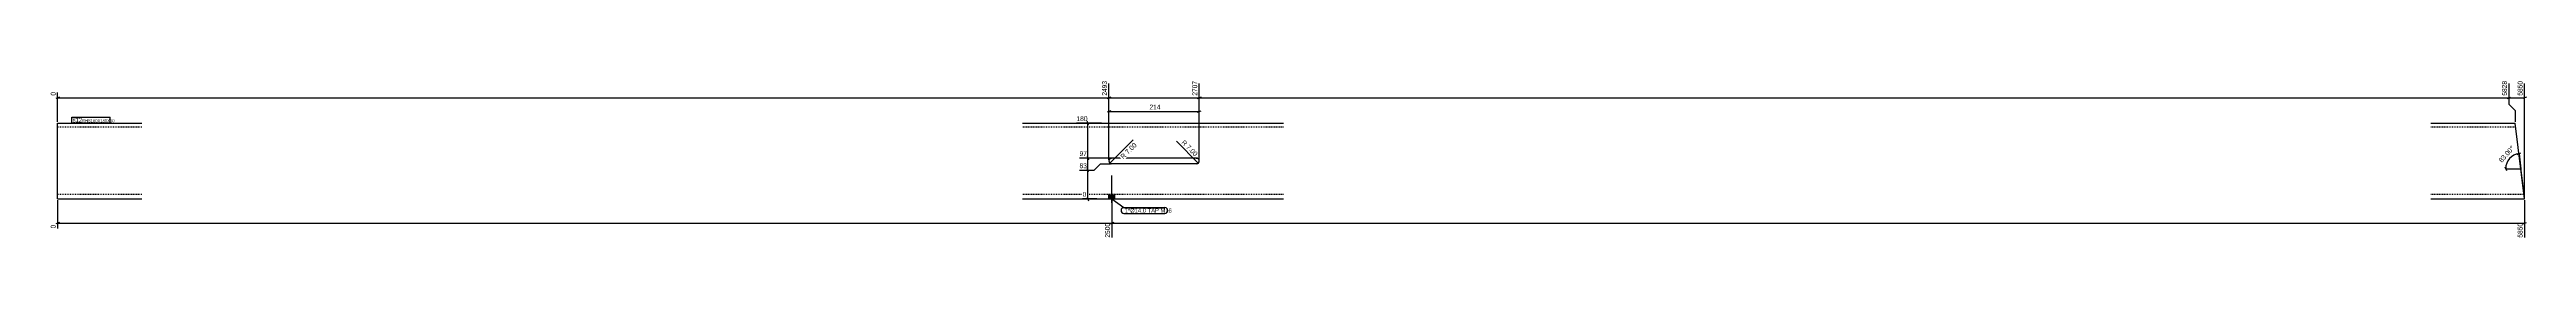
# Model space of a CAD drawing. Header units: millimetres. Extents: x 7 to 17818, y 7 to 378.
# Drawn here: x 7 to 5880, y 7 to 378 of the extents above; entities that cross this region are included whole.
import ezdxf

# ---------------------------------------------------------------- set-up
doc = ezdxf.new("R2010")
doc.units = ezdxf.units.MM
doc.linetypes.add('DXK_LINE_DOT2', pattern=[3.9198, 1.9599, -1.9599])
for name, color, linetype in [('MÅLSÆTNING', 7, 'Continuous'), ('STÅL', 7, 'Continuous'), ('TEKST', 7, 'Continuous')]:
    doc.layers.add(name, color=color, linetype=linetype)
doc.styles.add('Arial Narrow', font='ARIALN.TTF', dxfattribs={"height": 0.2})

msp = doc.modelspace()

# ---------------------------------------------------------------- hatches: boundary and pattern name
at = {"layer": 'MÅLSÆTNING', "linetype": 'Continuous'}
for points in [[(2532.5, 196), (2520.9, 186.5), (2530.4, 198.2)], [(2721.2, 198.2), (2730.7, 186.5), (2719.1, 196)]]:
    msp.add_hatch(color=7, dxfattribs=at).paths.add_polyline_path(points)
at = {"layer": 'STÅL', "linetype": 'Continuous'}
msp.add_hatch(color=3, dxfattribs=at).paths.add_polyline_path([(2532.8, 111.4), (2518.8, 111.4), (2518.8, 101.4), (2532.8, 101.4)])

# ---------------------------------------------------------------- linework, layer by layer
at = {"layer": 'MÅLSÆTNING', "color": 7, "linetype": 'Continuous'}
for p, q in [((25.8, 284.4), (25.8, 354)), ((5838.5, 375.9), (5838.5, 326.6)), ((5875.6, 104.4), (5875.6, 375.9)), ((30.3, 343.4), (21.3, 339.8)), ((25.8, 341.6), (2518.8, 341.6)), ((2523.3, 343.4), (2514.3, 339.8)), ((2514.3, 339.8), (2523.3, 343.4)), ((2523.3, 311), (2514.3, 307.4)), ((2518.8, 309.2), (2732.8, 309.2)), ((2728.3, 339.8), (2737.3, 343.4)), ((2728.3, 307.4), (2737.3, 311)), ((5834, 339.8), (5843, 343.4)), ((5838.5, 341.6), (5875.6, 341.6)), ((5838.5, 326.6), (5853.5, 311.6)), ((5853.5, 311.6), (5853.5, 284.4)), ((5853.5, 311.6), (5853.5, 284.4)), ((5880.1, 343.4), (5871.1, 339.8)), ((2501.3, 281.4), (2441.7, 281.4)), ((2470.5, 276.9), (2466.9, 285.9)), ((2520.9, 186.5), (2576.3, 241.9)), ((2730.7, 186.5), (2678.7, 238.6)), ((2522.8, 198.4), (2449, 198.4)), ((2466.9, 202.9), (2470.5, 193.9)), ((2468.7, 169.4), (2468.7, 198.4)), ((2483.7, 169.4), (2498.7, 184.4)), ((2498.7, 184.4), (2522.8, 184.4)), ((5829, 177.5), (5832.6, 168.5)), ((5858.1, 206.4), (5866.6, 211)), ((5875.2, 104.4), (5862.4, 208.7)), ((5862.4, 208.7), (5866.8, 173)), ((2449, 169.4), (2483.7, 169.4)), ((2449, 169.4), (2483.7, 169.4)), ((2470.5, 164.9), (2466.9, 173.9)), ((2468.7, 101.4), (2468.7, 169.4)), ((5830.8, 173), (5866.8, 173)), ((25.8, 98.4), (25.8, 30.9)), ((2490, 101.4), (2456.3, 101.4)), ((2466.9, 105.9), (2470.5, 96.9)), ((2525.8, 98.4), (2525.8, 9)), ((2525.8, 98.4), (2525.8, 9)), ((5875.6, 98.4), (5875.6, 9)), ((30.3, 45.2), (21.3, 41.6)), ((25.8, 43.4), (2525.8, 43.4)), ((2530.3, 45.2), (2521.3, 41.6)), ((2521.3, 41.6), (2530.3, 45.2)), ((2525.8, 43.4), (5875.6, 43.4)), ((5871.1, 41.6), (5880.1, 45.2))]:
    msp.add_line(p, q, dxfattribs=at)
for centre, radius, start, end in [((2525.8, 191.4), 7, 180, 270), ((2725.8, 191.4), 7, 270, 0), ((5866.8, 173), 36, 97, 180)]:
    msp.add_arc(centre, radius, start, end, dxfattribs=at)
at = {"layer": 'STÅL', "color": 2, "linetype": 'Continuous'}
for p, q in [((25.8, 126.4), (25.8, 281.4)), ((25.8, 281.4), (225.8, 281.4)), ((2313.8, 281.4), (2932.3, 281.4)), ((5653.5, 281.4), (5853.5, 281.4)), ((5875.6, 101.4), (5853.5, 281.4)), ((2525.8, 198.4), (2523.1, 197.9)), ((2523.1, 185), (2525.8, 184.4)), ((2725.8, 198.4), (2525.8, 198.4)), ((2725.8, 184.4), (2525.8, 184.4)), ((2728.5, 197.9), (2725.8, 198.4)), ((2725.8, 184.4), (2728.5, 185)), ((25.8, 101.4), (25.8, 126.4)), ((25.8, 101.4), (225.8, 101.4)), ((2313.8, 101.4), (2932.3, 101.4)), ((5653.5, 101.4), (5875.6, 101.4))]:
    msp.add_line(p, q, dxfattribs=at)
at = {"layer": 'STÅL', "color": 7, "linetype": 'DXK_LINE_DOT2'}
for p, q in [((225.8, 271.4), (25.8, 271.4)), ((2932.3, 271.4), (2313.8, 271.4)), ((5854.7, 271.4), (5653.5, 271.4)), ((2523.1, 197.9), (2525.8, 198.4)), ((2525.8, 184.4), (2523.1, 185)), ((2725.8, 198.4), (2728.5, 197.9)), ((2728.5, 185), (2725.8, 184.4)), ((25.8, 103.3), (25.8, 126.4)), ((225.8, 111.4), (25.8, 111.4)), ((2932.3, 111.4), (2313.8, 111.4)), ((5874.3, 111.4), (5653.5, 111.4))]:
    msp.add_line(p, q, dxfattribs=at)
at = {"layer": 'STÅL', "color": 3, "linetype": 'Continuous'}
for p, q in [((2525.8, 91.4), (2525.8, 156.4)), ((2518.8, 101.4), (2518.8, 111.4)), ((2532.8, 101.4), (2532.8, 111.4))]:
    msp.add_line(p, q, dxfattribs=at)
at = {"layer": 'STÅL', "color": 2, "linetype": 'Continuous'}
for centre, start, end in [((2525.8, 191.4), 112.5, 247.5), ((2725.8, 191.4), 292.5, 67.5)]:
    msp.add_arc(centre, 7, start, end, dxfattribs=at)
at = {"layer": 'STÅL', "color": 7, "linetype": 'DXK_LINE_DOT2'}
for centre, start, end in [((2525.8, 191.4), 112.5, 247.5), ((2725.8, 191.4), 292.5, 67.5)]:
    msp.add_arc(centre, 7, start, end, dxfattribs=at)

# ---------------------------------------------------------------- next in the draw order: wipeouts: each hides what was drawn before it
at = {"color": 0, "linetype": 'Continuous'}
for points in [[(23.4, 356.4), (6.6, 356.4), (6.6, 344.3), (23.4, 344.3)], [(5873.2, 378.3), (5856.4, 378.3), (5856.4, 344.3), (5873.2, 344.3)], [(2466, 200.8), (2466, 217.6), (2446.6, 217.6), (2446.6, 200.8)], [(2466, 103.8), (2466, 120.6), (2453.9, 120.6), (2453.9, 103.8)], [(23.4, 40.6), (6.6, 40.6), (6.6, 28.5), (23.4, 28.5)], [(2523.4, 40.6), (2506.6, 40.6), (2506.6, 6.6), (2523.4, 6.6)], [(5873.2, 40.6), (5856.4, 40.6), (5856.4, 6.6), (5873.2, 6.6)]]:
    msp.add_wipeout(points, dxfattribs=at).dxf.layer = 'MÅLSÆTNING'
at = {"color": 0}
for points, layer in [([(2639.2, 311.5), (2639.2, 328.3), (2612.4, 328.3), (2612.4, 311.5)], 'MÅLSÆTNING'), ([(2717, 203.4), (2728.9, 215.3), (2698.1, 246.1), (2686.2, 234.2)], 'MÅLSÆTNING'), ([(2583.8, 222.5), (2571.9, 234.4), (2541.1, 203.6), (2553, 191.7)], 'MÅLSÆTNING'), ([(5851.2, 216.2), (5838.6, 227.4), (5809.4, 194.3), (5821.9, 183.2)], 'MÅLSÆTNING'), ([(80.2, 283.5), (80.2, 294), (61.6, 294), (61.6, 283.5)], 'TEKST'), ([(2649.6, 68.4), (2649.6, 78.9), (2556.2, 78.9), (2556.2, 68.4)], 'TEKST')]:
    msp.add_wipeout(points, dxfattribs=at).dxf.layer = layer

# ---------------------------------------------------------------- next in the draw order: linework, layer by layer
at = {"layer": 'MÅLSÆTNING', "color": 7, "linetype": 'Continuous'}
for p, q in [((2518.8, 194.4), (2518.8, 375.9)), ((2518.8, 194.4), (2518.8, 375.9)), ((2732.8, 194.4), (2732.8, 375.9)), ((5838.5, 375.9), (5838.5, 326.6)), ((2518.8, 341.6), (2732.8, 341.6)), ((2518.8, 194.4), (2518.8, 319.9)), ((2732.8, 194.4), (2732.8, 319.9)), ((5834, 339.8), (5843, 343.4)), ((5838.5, 326.6), (5853.5, 311.6)), ((2468.7, 198.4), (2468.7, 281.4)), ((2522.8, 198.4), (2449, 198.4)), ((2466.9, 202.9), (2470.5, 193.9)), ((2483.7, 169.4), (2498.7, 184.4)), ((2498.7, 184.4), (2522.8, 184.4)), ((2470.5, 164.9), (2466.9, 173.9))]:
    msp.add_line(p, q, dxfattribs=at)

# ---------------------------------------------------------------- next in the draw order: texts
at = {"layer": 'MÅLSÆTNING', "color": 3, "linetype": 'Continuous', "style": 'Arial Narrow'}
for s, height, p in [('0', 11.5, (21, 346.7)), ('5850', 11.45, (5870.8, 346.7)), ('0', 11.5, (21, 30.9)), ('2500', 11.45, (2521, 9)), ('5850', 11.45, (5870.8, 9))]:
    msp.add_text(s, height=height, rotation=90.00021, dxfattribs=at).set_placement(p)
at = {"layer": 'MÅLSÆTNING', "color": 3, "style": 'Arial Narrow'}
msp.add_text('214', height=11.45, dxfattribs=at).set_placement((2614.8, 313.9))
for s, rotation, p in [('R 7.00', -45.00011, (2689.6, 234.2)), ('R 7.00', 45.00011, (2553, 195.1)), ('83.00°', 48.50088, (5821.7, 186.6))]:
    msp.add_text(s, height=11.45, rotation=rotation, dxfattribs=at).set_placement(p)
at = {"layer": 'MÅLSÆTNING', "color": 3, "linetype": 'Continuous', "style": 'Arial Narrow'}
for s, height, p in [('97', 11.45, (2449, 203.2)), ('0', 11.5, (2456.3, 106.2))]:
    msp.add_text(s, height=height, dxfattribs=at).set_placement(p)

# ---------------------------------------------------------------- next in the draw order: wipeouts: each hides what was drawn before it
at = {"color": 0}
for points in [[(80.2, 283.5), (80.2, 294), (61.6, 294), (61.6, 283.5)], [(2649.6, 68.4), (2649.6, 78.9), (2556.2, 78.9), (2556.2, 68.4)]]:
    msp.add_wipeout(points, dxfattribs=at).dxf.layer = 'TEKST'

# ---------------------------------------------------------------- next in the draw order: linework, layer by layer
at = {"layer": 'TEKST', "color": 7, "linetype": 'Continuous'}
for p, q in [((2525.2, 101.3), (2554.4, 80.7)), ((2554.4, 80.7), (2651.4, 80.7)), ((2554.4, 66.6), (2651.4, 66.6))]:
    msp.add_line(p, q, dxfattribs=at)
for centre, start, end in [((2554.4, 73.6), 90, 270), ((2651.4, 73.6), 270, 90)]:
    msp.add_arc(centre, 7.05, start, end, dxfattribs=at)

# ---------------------------------------------------------------- next in the draw order: texts
at = {"layer": 'TEKST', "color": 3, "style": 'Arial Narrow'}
msp.add_text('1*Ø14.0 TAP M16', height=10.021, dxfattribs=at).set_placement((2556.2, 68.4))

# ---------------------------------------------------------------- next in the draw order: wipeouts: each hides what was drawn before it
at = {"color": 0, "linetype": 'Continuous'}
for points in [[(2516.4, 378.3), (2499.6, 378.3), (2499.6, 344.3), (2516.4, 344.3)], [(2730.4, 378.3), (2713.6, 378.3), (2713.6, 344.3), (2730.4, 344.3)], [(2466, 283.8), (2466, 300.6), (2439.3, 300.6), (2439.3, 283.8)], [(2466, 171.8), (2466, 188.6), (2446.6, 188.6), (2446.6, 171.8)]]:
    msp.add_wipeout(points, dxfattribs=at).dxf.layer = 'MÅLSÆTNING'
at = {"color": 0}
msp.add_wipeout([(148.2, 283.5), (148.2, 291), (83.3, 291), (83.3, 283.5)], dxfattribs=at).dxf.layer = 'TEKST'

# ---------------------------------------------------------------- next in the draw order: linework, layer by layer
at = {"layer": 'MÅLSÆTNING', "color": 7, "linetype": 'Continuous'}
for p, q in [((2732.8, 194.4), (2732.8, 375.9)), ((2737.3, 343.4), (2728.3, 339.8)), ((2732.8, 341.6), (5838.5, 341.6))]:
    msp.add_line(p, q, dxfattribs=at)

# ---------------------------------------------------------------- next in the draw order: texts
at = {"layer": 'MÅLSÆTNING', "color": 3, "linetype": 'Continuous', "style": 'Arial Narrow'}
for s, p in [('2493', (2514, 346.7)), ('2707', (2728, 346.7))]:
    msp.add_text(s, height=11.45, rotation=90.00021, dxfattribs=at).set_placement(p)
for s, p in [('180', (2441.7, 286.2)), ('83', (2449, 174.2))]:
    msp.add_text(s, height=11.45, dxfattribs=at).set_placement(p)

# ---------------------------------------------------------------- next in the draw order: wipeouts: each hides what was drawn before it
at = {"color": 0}
msp.add_wipeout([(148.2, 283.5), (148.2, 291), (83.3, 291), (83.3, 283.5)], dxfattribs=at).dxf.layer = 'TEKST'

# ---------------------------------------------------------------- next in the draw order: linework, layer by layer
at = {"layer": 'TEKST', "color": 7, "linetype": 'Continuous'}
for p, q in [((59.8, 295.8), (150, 295.8)), ((59.8, 281.7), (59.8, 295.8)), ((150, 281.7), (150, 295.8)), ((59.8, 281.7), (150, 281.7))]:
    msp.add_line(p, q, dxfattribs=at)

# ---------------------------------------------------------------- next in the draw order: texts
at = {"layer": 'TEKST', "color": 3, "style": 'Arial Narrow'}
for s, height, p in [('s12', 10.02, (61.6, 283.5)), ('RHS180X180X10', 7.158, (83.3, 283.5))]:
    msp.add_text(s, height=height, dxfattribs=at).set_placement(p)

# ---------------------------------------------------------------- next in the draw order: wipeouts: each hides what was drawn before it
at = {"color": 0, "linetype": 'Continuous'}
msp.add_wipeout([(5836.1, 378.3), (5819.3, 378.3), (5819.3, 344.3), (5836.1, 344.3)], dxfattribs=at).dxf.layer = 'MÅLSÆTNING'

# ---------------------------------------------------------------- next in the draw order: texts
at = {"layer": 'MÅLSÆTNING', "color": 3, "linetype": 'Continuous', "style": 'Arial Narrow'}
msp.add_text('5828', height=11.45, rotation=90.00021, dxfattribs=at).set_placement((5833.7, 346.7))

doc.saveas('drawing.dxf')
